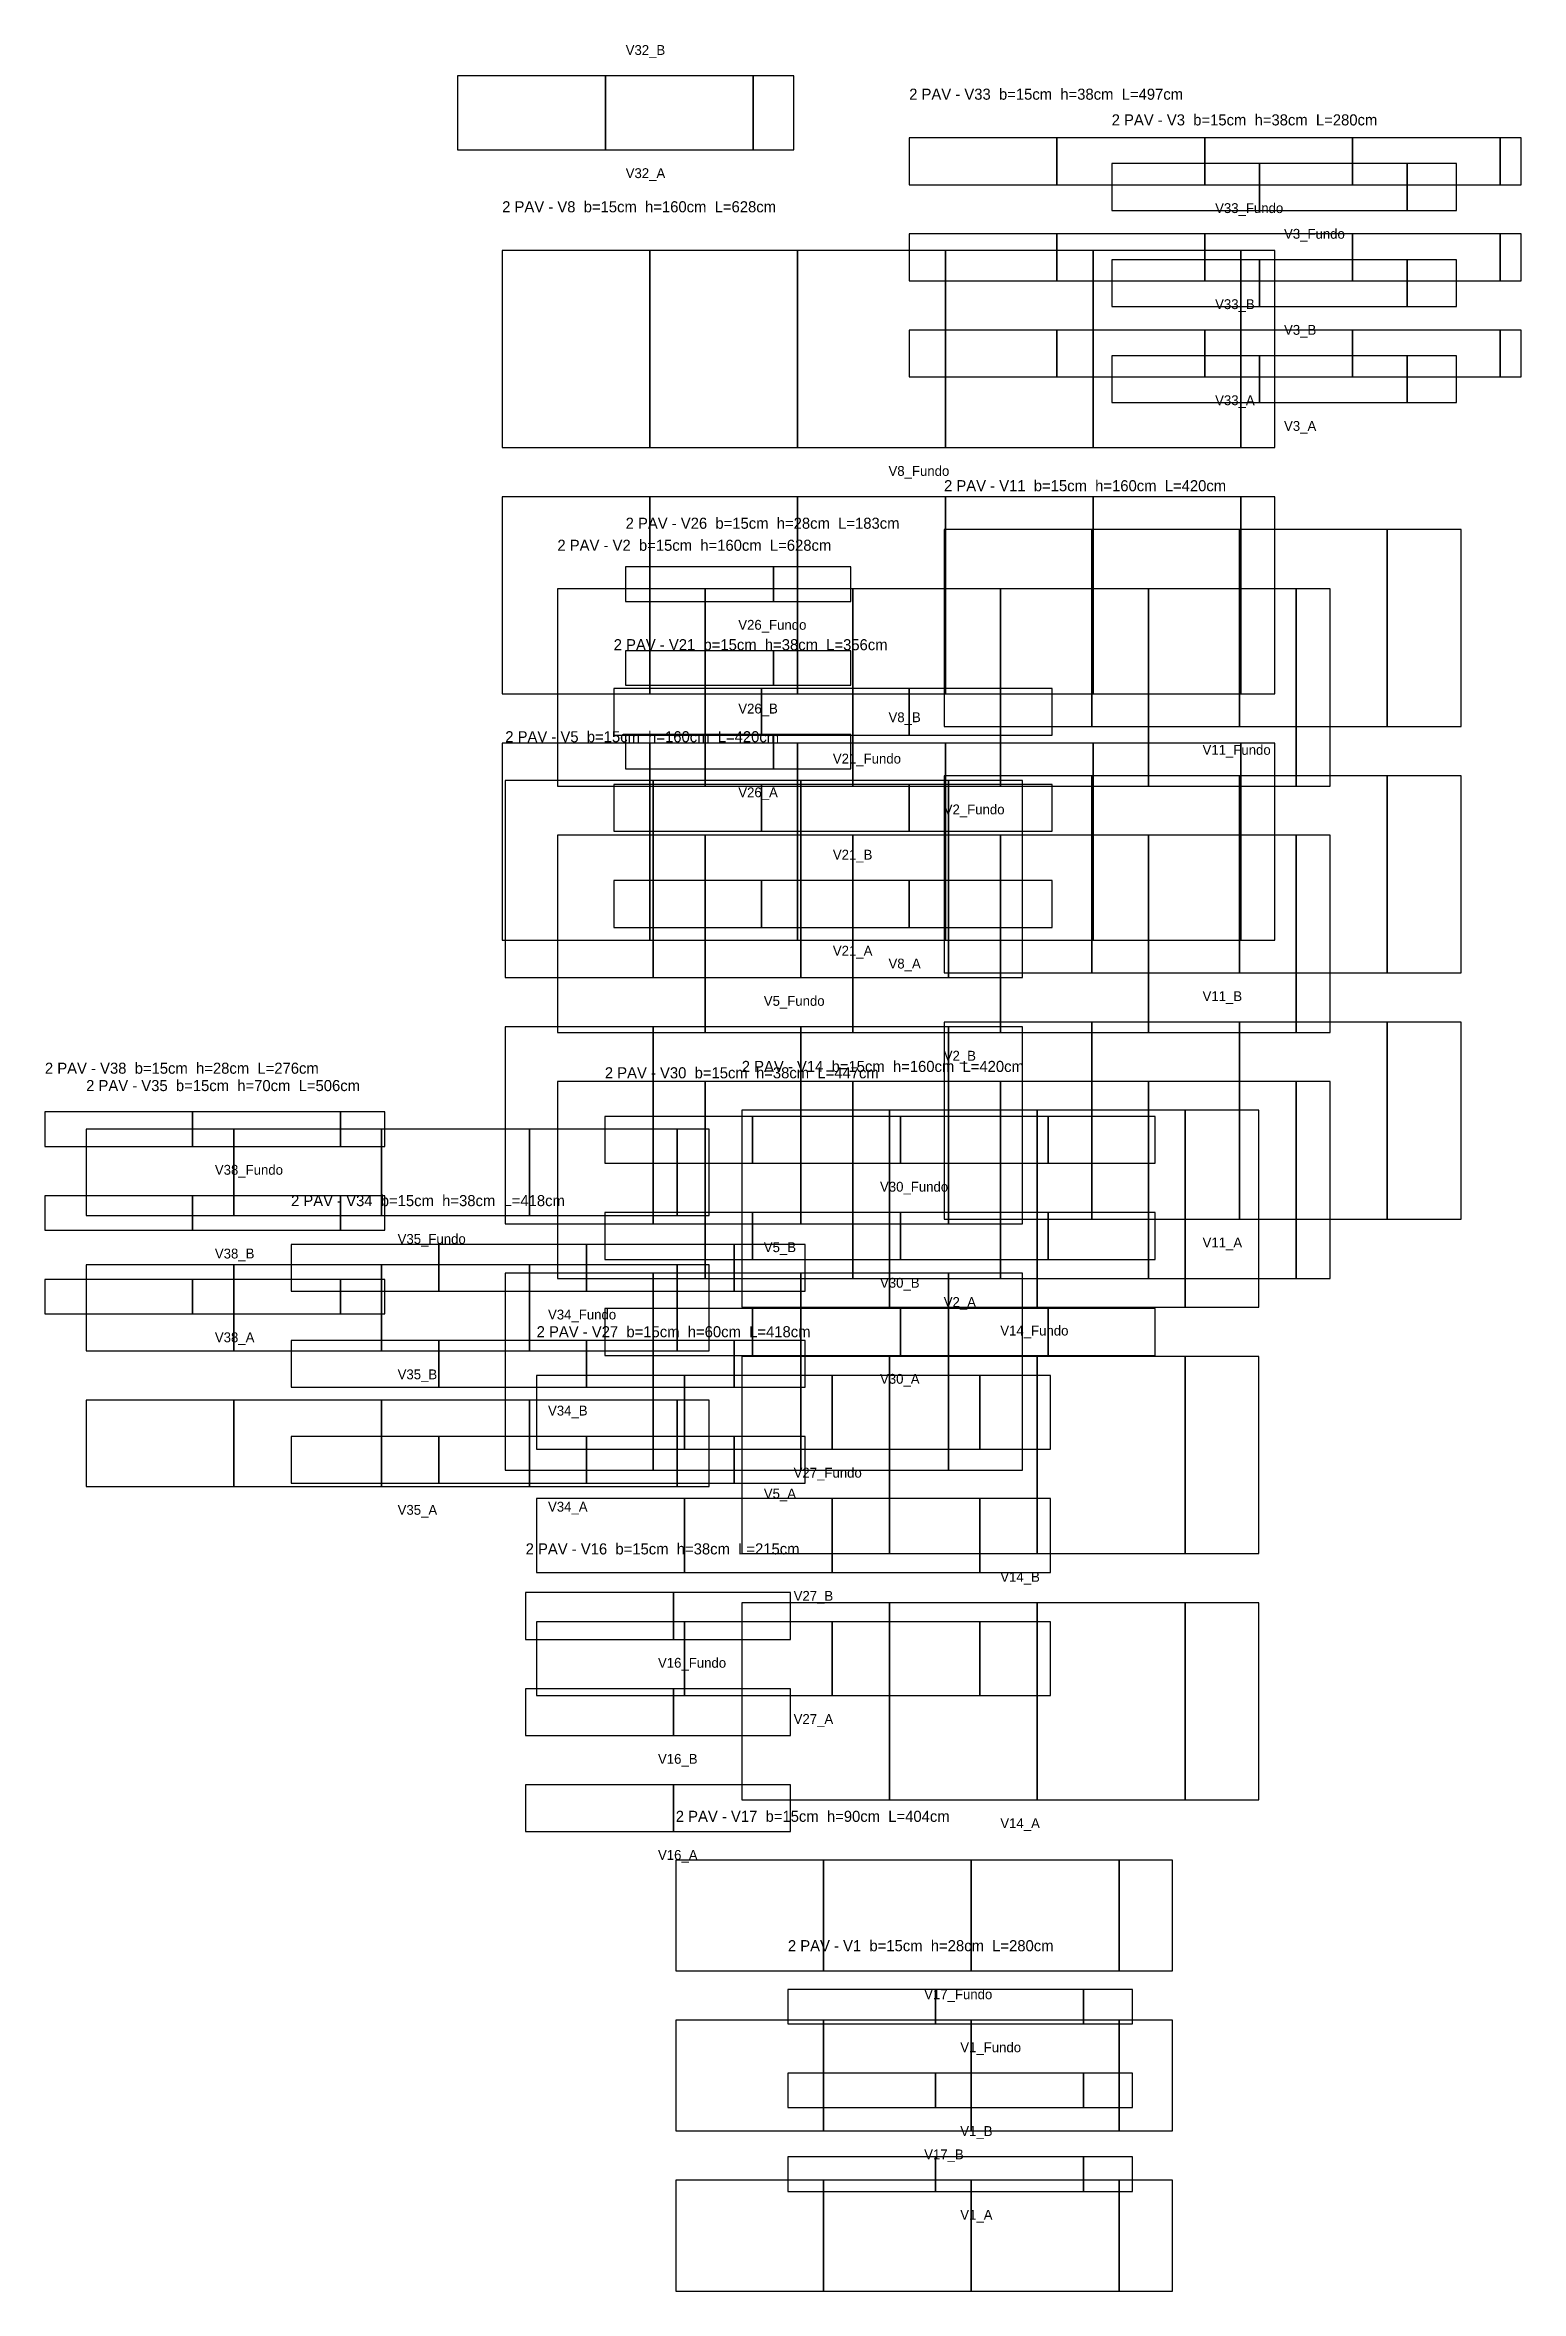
# Model space of a CAD drawing. Header units: metres. Extents: x 129372 to 135081, y 25296 to 34081.
# Drawn here: x 131750 to 132949, y 28822 to 30646 of the extents above; entities that cross this region are included whole.
import ezdxf

# ---------------------------------------------------------------- set-up
doc = ezdxf.new("R2010")
doc.units = ezdxf.units.M

msp = doc.modelspace()

# ---------------------------------------------------------------- texts
at = {"layer": 'NOMENCLATURA', "char_height": 9, "attachment_point": 1}
for s, insert in [('2 PAV - V33  b=15cm  h=38cm  L=497cm', (132452.17, 30610.63)), ('2 PAV - V3  b=15cm  h=38cm  L=280cm', (132616.63, 30589.77)), ('2 PAV - V8  b=15cm  h=160cm  L=628cm', (132121.58, 30519.23)), ('2 PAV - V11  b=15cm  h=160cm  L=420cm', (132480.47, 30292.74)), ('2 PAV - V26  b=15cm  h=28cm  L=183cm', (132221.86, 30262.26)), ('2 PAV - V2  b=15cm  h=160cm  L=628cm', (132166.44, 30244.38)), ('2 PAV - V21  b=15cm  h=38cm  L=356cm', (132212.18, 30163.64)), ('2 PAV - V5  b=15cm  h=160cm  L=420cm', (132124.09, 30088.92)), ('2 PAV - V38  b=15cm  h=28cm  L=276cm', (131750.18, 29819.76)), ('2 PAV - V14  b=15cm  h=160cm  L=420cm', (132316.19, 29821.21)), ('2 PAV - V35  b=15cm  h=70cm  L=506cm', (131783.67, 29805.66)), ('2 PAV - V30  b=15cm  h=38cm  L=447cm', (132204.98, 29816.03)), ('2 PAV - V34  b=15cm  h=38cm  L=418cm', (131950.07, 29712.24)), ('2 PAV - V27  b=15cm  h=60cm  L=418cm', (132149.58, 29605.8)), ('2 PAV - V16  b=15cm  h=38cm  L=215cm', (132140.65, 29429.46)), ('2 PAV - V17  b=15cm  h=90cm  L=404cm', (132262.59, 29212.32)), ('2 PAV - V1  b=15cm  h=28cm  L=280cm', (132353.67, 29107.26))]:
    msp.add_mtext(s, dxfattribs=dict(at, insert=insert))
at = {"layer": 'Texto Secao', "char_height": 8, "attachment_point": 1}
for s, insert in [('V32_B', (132221.91, 30646.02)), ('V32_A', (132221.91, 30546.02)), ('V33_Fundo', (132700.67, 30517.63)), ('V3_Fundo', (132756.63, 30496.77)), ('V33_B', (132700.67, 30439.63)), ('V3_B', (132756.63, 30418.77)), ('V33_A', (132700.67, 30361.63)), ('V3_A', (132756.63, 30340.77)), ('V8_Fundo', (132435.38, 30304.23)), ('V26_Fundo', (132313.36, 30179.26)), ('V26_B', (132313.36, 30111.26)), ('V8_B', (132435.38, 30104.23)), ('V11_Fundo', (132690.47, 30077.74)), ('V21_Fundo', (132390.18, 30070.64)), ('V26_A', (132313.36, 30043.26)), ('V2_Fundo', (132480.24, 30029.38)), ('V21_B', (132390.18, 29992.64)), ('V21_A', (132390.18, 29914.64)), ('V8_A', (132435.38, 29904.23)), ('V5_Fundo', (132334.09, 29873.92)), ('V11_B', (132690.47, 29877.74)), ('V2_B', (132480.24, 29829.38)), ('V38_Fundo', (131888.23, 29736.76)), ('V30_Fundo', (132428.48, 29723.03)), ('V35_Fundo', (132036.67, 29680.66)), ('V5_B', (132334.09, 29673.92)), ('V11_A', (132690.47, 29677.74)), ('V38_B', (131888.23, 29668.76)), ('V30_B', (132428.48, 29645.03)), ('V34_Fundo', (132158.82, 29619.24)), ('V2_A', (132480.24, 29629.38)), ('V38_A', (131888.23, 29600.76)), ('V14_Fundo', (132526.19, 29606.21)), ('V35_B', (132036.67, 29570.66)), ('V30_A', (132428.48, 29567.03)), ('V34_B', (132158.82, 29541.24)), ('V27_Fundo', (132358.33, 29490.8)), ('V5_A', (132334.09, 29473.92)), ('V35_A', (132036.67, 29460.66)), ('V34_A', (132158.82, 29463.24)), ('V14_B', (132526.19, 29406.21)), ('V27_B', (132358.33, 29390.8)), ('V16_Fundo', (132248.15, 29336.46)), ('V27_A', (132358.33, 29290.8)), ('V16_B', (132248.15, 29258.46)), ('V14_A', (132526.19, 29206.21)), ('V16_A', (132248.15, 29180.46)), ('V17_Fundo', (132464.34, 29067.32)), ('V1_Fundo', (132493.67, 29024.26)), ('V1_B', (132493.67, 28956.26)), ('V17_B', (132464.34, 28937.32)), ('V1_A', (132493.67, 28888.26))]:
    msp.add_mtext(s, dxfattribs=dict(at, insert=insert))

# ---------------------------------------------------------------- linework, layer by layer
at = {"layer": 'Paineis'}
for points in [[(132085.41, 30561.02), (132205.41, 30561.02), (132205.41, 30621.02), (132085.41, 30621.02)], [(132205.41, 30561.02), (132325.41, 30561.02), (132325.41, 30621.02), (132205.41, 30621.02)], [(132325.41, 30561.02), (132358.41, 30561.02), (132358.41, 30621.02), (132325.41, 30621.02)], [(132452.17, 30532.63), (132572.17, 30532.63), (132572.17, 30570.63), (132452.17, 30570.63)], [(132572.17, 30532.63), (132692.17, 30532.63), (132692.17, 30570.63), (132572.17, 30570.63)], [(132692.17, 30532.63), (132812.17, 30532.63), (132812.17, 30570.63), (132692.17, 30570.63)], [(132812.17, 30532.63), (132932.17, 30532.63), (132932.17, 30570.63), (132812.17, 30570.63)], [(132932.17, 30532.63), (132949.17, 30532.63), (132949.17, 30570.63), (132932.17, 30570.63)], [(132616.63, 30511.77), (132736.63, 30511.77), (132736.63, 30549.77), (132616.63, 30549.77)], [(132736.63, 30511.77), (132856.63, 30511.77), (132856.63, 30549.77), (132736.63, 30549.77)], [(132856.63, 30511.77), (132896.63, 30511.77), (132896.63, 30549.77), (132856.63, 30549.77)], [(132121.58, 30319.23), (132241.58, 30319.23), (132241.58, 30479.23), (132121.58, 30479.23)], [(132241.58, 30319.23), (132361.58, 30319.23), (132361.58, 30479.23), (132241.58, 30479.23)], [(132361.58, 30319.23), (132481.58, 30319.23), (132481.58, 30479.23), (132361.58, 30479.23)], [(132452.17, 30454.63), (132572.17, 30454.63), (132572.17, 30492.63), (132452.17, 30492.63)], [(132481.58, 30319.23), (132601.58, 30319.23), (132601.58, 30479.23), (132481.58, 30479.23)], [(132572.17, 30454.63), (132692.17, 30454.63), (132692.17, 30492.63), (132572.17, 30492.63)], [(132601.58, 30319.23), (132721.58, 30319.23), (132721.58, 30479.23), (132601.58, 30479.23)], [(132692.17, 30454.63), (132812.17, 30454.63), (132812.17, 30492.63), (132692.17, 30492.63)], [(132721.58, 30319.23), (132749.18, 30319.23), (132749.18, 30479.23), (132721.58, 30479.23)], [(132812.17, 30454.63), (132932.17, 30454.63), (132932.17, 30492.63), (132812.17, 30492.63)], [(132932.17, 30454.63), (132949.17, 30454.63), (132949.17, 30492.63), (132932.17, 30492.63)], [(132616.63, 30433.77), (132736.63, 30433.77), (132736.63, 30471.77), (132616.63, 30471.77)], [(132736.63, 30433.77), (132856.63, 30433.77), (132856.63, 30471.77), (132736.63, 30471.77)], [(132856.63, 30433.77), (132896.63, 30433.77), (132896.63, 30471.77), (132856.63, 30471.77)], [(132452.17, 30376.63), (132572.17, 30376.63), (132572.17, 30414.63), (132452.17, 30414.63)], [(132572.17, 30376.63), (132692.17, 30376.63), (132692.17, 30414.63), (132572.17, 30414.63)], [(132692.17, 30376.63), (132812.17, 30376.63), (132812.17, 30414.63), (132692.17, 30414.63)], [(132812.17, 30376.63), (132932.17, 30376.63), (132932.17, 30414.63), (132812.17, 30414.63)], [(132932.17, 30376.63), (132949.17, 30376.63), (132949.17, 30414.63), (132932.17, 30414.63)], [(132616.63, 30355.77), (132736.63, 30355.77), (132736.63, 30393.77), (132616.63, 30393.77)], [(132736.63, 30355.77), (132856.63, 30355.77), (132856.63, 30393.77), (132736.63, 30393.77)], [(132856.63, 30355.77), (132896.63, 30355.77), (132896.63, 30393.77), (132856.63, 30393.77)], [(132121.58, 30119.23), (132241.58, 30119.23), (132241.58, 30279.23), (132121.58, 30279.23)], [(132241.58, 30119.23), (132361.58, 30119.23), (132361.58, 30279.23), (132241.58, 30279.23)], [(132361.58, 30119.23), (132481.58, 30119.23), (132481.58, 30279.23), (132361.58, 30279.23)], [(132481.58, 30119.23), (132601.58, 30119.23), (132601.58, 30279.23), (132481.58, 30279.23)], [(132601.58, 30119.23), (132721.58, 30119.23), (132721.58, 30279.23), (132601.58, 30279.23)], [(132721.58, 30119.23), (132749.18, 30119.23), (132749.18, 30279.23), (132721.58, 30279.23)], [(132480.47, 30092.74), (132600.47, 30092.74), (132600.47, 30252.74), (132480.47, 30252.74)], [(132600.47, 30092.74), (132720.47, 30092.74), (132720.47, 30252.74), (132600.47, 30252.74)], [(132720.47, 30092.74), (132840.47, 30092.74), (132840.47, 30252.74), (132720.47, 30252.74)], [(132840.47, 30092.74), (132900.47, 30092.74), (132900.47, 30252.74), (132840.47, 30252.74)], [(132221.86, 30194.26), (132341.86, 30194.26), (132341.86, 30222.26), (132221.86, 30222.26)], [(132341.86, 30194.26), (132404.86, 30194.26), (132404.86, 30222.26), (132341.86, 30222.26)], [(132166.44, 30044.38), (132286.44, 30044.38), (132286.44, 30204.38), (132166.44, 30204.38)], [(132286.44, 30044.38), (132406.44, 30044.38), (132406.44, 30204.38), (132286.44, 30204.38)], [(132406.44, 30044.38), (132526.44, 30044.38), (132526.44, 30204.38), (132406.44, 30204.38)], [(132526.44, 30044.38), (132646.44, 30044.38), (132646.44, 30204.38), (132526.44, 30204.38)], [(132646.44, 30044.38), (132766.44, 30044.38), (132766.44, 30204.38), (132646.44, 30204.38)], [(132766.44, 30044.38), (132794.04, 30044.38), (132794.04, 30204.38), (132766.44, 30204.38)], [(132221.86, 30126.26), (132341.86, 30126.26), (132341.86, 30154.26), (132221.86, 30154.26)], [(132341.86, 30126.26), (132404.86, 30126.26), (132404.86, 30154.26), (132341.86, 30154.26)], [(132212.18, 30085.64), (132332.18, 30085.64), (132332.18, 30123.64), (132212.18, 30123.64)], [(132332.18, 30085.64), (132452.18, 30085.64), (132452.18, 30123.64), (132332.18, 30123.64)], [(132452.18, 30085.64), (132568.18, 30085.64), (132568.18, 30123.64), (132452.18, 30123.64)], [(132121.58, 29919.23), (132241.58, 29919.23), (132241.58, 30079.23), (132121.58, 30079.23)], [(132221.86, 30058.26), (132341.86, 30058.26), (132341.86, 30086.26), (132221.86, 30086.26)], [(132241.58, 29919.23), (132361.58, 29919.23), (132361.58, 30079.23), (132241.58, 30079.23)], [(132341.86, 30058.26), (132404.86, 30058.26), (132404.86, 30086.26), (132341.86, 30086.26)], [(132361.58, 29919.23), (132481.58, 29919.23), (132481.58, 30079.23), (132361.58, 30079.23)], [(132481.58, 29919.23), (132601.58, 29919.23), (132601.58, 30079.23), (132481.58, 30079.23)], [(132601.58, 29919.23), (132721.58, 29919.23), (132721.58, 30079.23), (132601.58, 30079.23)], [(132721.58, 29919.23), (132749.18, 29919.23), (132749.18, 30079.23), (132721.58, 30079.23)], [(132124.09, 29888.92), (132244.09, 29888.92), (132244.09, 30048.92), (132124.09, 30048.92)], [(132212.18, 30007.64), (132332.18, 30007.64), (132332.18, 30045.64), (132212.18, 30045.64)], [(132244.09, 29888.92), (132364.09, 29888.92), (132364.09, 30048.92), (132244.09, 30048.92)], [(132332.18, 30007.64), (132452.18, 30007.64), (132452.18, 30045.64), (132332.18, 30045.64)], [(132364.09, 29888.92), (132484.09, 29888.92), (132484.09, 30048.92), (132364.09, 30048.92)], [(132452.18, 30007.64), (132568.18, 30007.64), (132568.18, 30045.64), (132452.18, 30045.64)], [(132480.47, 29892.74), (132600.47, 29892.74), (132600.47, 30052.74), (132480.47, 30052.74)], [(132484.09, 29888.92), (132544.09, 29888.92), (132544.09, 30048.92), (132484.09, 30048.92)], [(132600.47, 29892.74), (132720.47, 29892.74), (132720.47, 30052.74), (132600.47, 30052.74)], [(132720.47, 29892.74), (132840.47, 29892.74), (132840.47, 30052.74), (132720.47, 30052.74)], [(132840.47, 29892.74), (132900.47, 29892.74), (132900.47, 30052.74), (132840.47, 30052.74)], [(132166.44, 29844.38), (132286.44, 29844.38), (132286.44, 30004.38), (132166.44, 30004.38)], [(132286.44, 29844.38), (132406.44, 29844.38), (132406.44, 30004.38), (132286.44, 30004.38)], [(132406.44, 29844.38), (132526.44, 29844.38), (132526.44, 30004.38), (132406.44, 30004.38)], [(132526.44, 29844.38), (132646.44, 29844.38), (132646.44, 30004.38), (132526.44, 30004.38)], [(132646.44, 29844.38), (132766.44, 29844.38), (132766.44, 30004.38), (132646.44, 30004.38)], [(132766.44, 29844.38), (132794.04, 29844.38), (132794.04, 30004.38), (132766.44, 30004.38)], [(132212.18, 29929.64), (132332.18, 29929.64), (132332.18, 29967.64), (132212.18, 29967.64)], [(132332.18, 29929.64), (132452.18, 29929.64), (132452.18, 29967.64), (132332.18, 29967.64)], [(132452.18, 29929.64), (132568.18, 29929.64), (132568.18, 29967.64), (132452.18, 29967.64)], [(132124.09, 29688.92), (132244.09, 29688.92), (132244.09, 29848.92), (132124.09, 29848.92)], [(132244.09, 29688.92), (132364.09, 29688.92), (132364.09, 29848.92), (132244.09, 29848.92)], [(132364.09, 29688.92), (132484.09, 29688.92), (132484.09, 29848.92), (132364.09, 29848.92)], [(132480.47, 29692.74), (132600.47, 29692.74), (132600.47, 29852.74), (132480.47, 29852.74)], [(132484.09, 29688.92), (132544.09, 29688.92), (132544.09, 29848.92), (132484.09, 29848.92)], [(132600.47, 29692.74), (132720.47, 29692.74), (132720.47, 29852.74), (132600.47, 29852.74)], [(132720.47, 29692.74), (132840.47, 29692.74), (132840.47, 29852.74), (132720.47, 29852.74)], [(132840.47, 29692.74), (132900.47, 29692.74), (132900.47, 29852.74), (132840.47, 29852.74)], [(132166.44, 29644.38), (132286.44, 29644.38), (132286.44, 29804.38), (132166.44, 29804.38)], [(132286.44, 29644.38), (132406.44, 29644.38), (132406.44, 29804.38), (132286.44, 29804.38)], [(132406.44, 29644.38), (132526.44, 29644.38), (132526.44, 29804.38), (132406.44, 29804.38)], [(132526.44, 29644.38), (132646.44, 29644.38), (132646.44, 29804.38), (132526.44, 29804.38)], [(132646.44, 29644.38), (132766.44, 29644.38), (132766.44, 29804.38), (132646.44, 29804.38)], [(132766.44, 29644.38), (132794.04, 29644.38), (132794.04, 29804.38), (132766.44, 29804.38)], [(131750.18, 29751.76), (131870.18, 29751.76), (131870.18, 29779.76), (131750.18, 29779.76)], [(131783.67, 29695.66), (131903.67, 29695.66), (131903.67, 29765.66), (131783.67, 29765.66)], [(131870.18, 29751.76), (131990.18, 29751.76), (131990.18, 29779.76), (131870.18, 29779.76)], [(131903.67, 29695.66), (132023.67, 29695.66), (132023.67, 29765.66), (131903.67, 29765.66)], [(131990.18, 29751.76), (132026.28, 29751.76), (132026.28, 29779.76), (131990.18, 29779.76)], [(132023.67, 29695.66), (132143.67, 29695.66), (132143.67, 29765.66), (132023.67, 29765.66)], [(132143.67, 29695.66), (132263.67, 29695.66), (132263.67, 29765.66), (132143.67, 29765.66)], [(132204.98, 29738.03), (132324.98, 29738.03), (132324.98, 29776.03), (132204.98, 29776.03)], [(132263.67, 29695.66), (132289.67, 29695.66), (132289.67, 29765.66), (132263.67, 29765.66)], [(132316.19, 29621.21), (132436.19, 29621.21), (132436.19, 29781.21), (132316.19, 29781.21)], [(132324.98, 29738.03), (132444.98, 29738.03), (132444.98, 29776.03), (132324.98, 29776.03)], [(132436.19, 29621.21), (132556.19, 29621.21), (132556.19, 29781.21), (132436.19, 29781.21)], [(132444.98, 29738.03), (132564.98, 29738.03), (132564.98, 29776.03), (132444.98, 29776.03)], [(132556.19, 29621.21), (132676.19, 29621.21), (132676.19, 29781.21), (132556.19, 29781.21)], [(132564.98, 29738.03), (132651.98, 29738.03), (132651.98, 29776.03), (132564.98, 29776.03)], [(132676.19, 29621.21), (132736.19, 29621.21), (132736.19, 29781.21), (132676.19, 29781.21)], [(131750.18, 29683.76), (131870.18, 29683.76), (131870.18, 29711.76), (131750.18, 29711.76)], [(131870.18, 29683.76), (131990.18, 29683.76), (131990.18, 29711.76), (131870.18, 29711.76)], [(131990.18, 29683.76), (132026.28, 29683.76), (132026.28, 29711.76), (131990.18, 29711.76)], [(132204.98, 29660.03), (132324.98, 29660.03), (132324.98, 29698.03), (132204.98, 29698.03)], [(132324.98, 29660.03), (132444.98, 29660.03), (132444.98, 29698.03), (132324.98, 29698.03)], [(132444.98, 29660.03), (132564.98, 29660.03), (132564.98, 29698.03), (132444.98, 29698.03)], [(132564.98, 29660.03), (132651.98, 29660.03), (132651.98, 29698.03), (132564.98, 29698.03)], [(131783.67, 29585.66), (131903.67, 29585.66), (131903.67, 29655.66), (131783.67, 29655.66)], [(131903.67, 29585.66), (132023.67, 29585.66), (132023.67, 29655.66), (131903.67, 29655.66)], [(131950.07, 29634.24), (132070.07, 29634.24), (132070.07, 29672.24), (131950.07, 29672.24)], [(132023.67, 29585.66), (132143.67, 29585.66), (132143.67, 29655.66), (132023.67, 29655.66)], [(132070.07, 29634.24), (132190.07, 29634.24), (132190.07, 29672.24), (132070.07, 29672.24)], [(132143.67, 29585.66), (132263.67, 29585.66), (132263.67, 29655.66), (132143.67, 29655.66)], [(132190.07, 29634.24), (132310.07, 29634.24), (132310.07, 29672.24), (132190.07, 29672.24)], [(132263.67, 29585.66), (132289.67, 29585.66), (132289.67, 29655.66), (132263.67, 29655.66)], [(132310.07, 29634.24), (132367.57, 29634.24), (132367.57, 29672.24), (132310.07, 29672.24)], [(131750.18, 29615.76), (131870.18, 29615.76), (131870.18, 29643.76), (131750.18, 29643.76)], [(131870.18, 29615.76), (131990.18, 29615.76), (131990.18, 29643.76), (131870.18, 29643.76)], [(131990.18, 29615.76), (132026.28, 29615.76), (132026.28, 29643.76), (131990.18, 29643.76)], [(132124.09, 29488.92), (132244.09, 29488.92), (132244.09, 29648.92), (132124.09, 29648.92)], [(132244.09, 29488.92), (132364.09, 29488.92), (132364.09, 29648.92), (132244.09, 29648.92)], [(132364.09, 29488.92), (132484.09, 29488.92), (132484.09, 29648.92), (132364.09, 29648.92)], [(132484.09, 29488.92), (132544.09, 29488.92), (132544.09, 29648.92), (132484.09, 29648.92)], [(132204.98, 29582.03), (132324.98, 29582.03), (132324.98, 29620.03), (132204.98, 29620.03)], [(132324.98, 29582.03), (132444.98, 29582.03), (132444.98, 29620.03), (132324.98, 29620.03)], [(132444.98, 29582.03), (132564.98, 29582.03), (132564.98, 29620.03), (132444.98, 29620.03)], [(132564.98, 29582.03), (132651.98, 29582.03), (132651.98, 29620.03), (132564.98, 29620.03)], [(131950.07, 29556.24), (132070.07, 29556.24), (132070.07, 29594.24), (131950.07, 29594.24)], [(132070.07, 29556.24), (132190.07, 29556.24), (132190.07, 29594.24), (132070.07, 29594.24)], [(132190.07, 29556.24), (132310.07, 29556.24), (132310.07, 29594.24), (132190.07, 29594.24)], [(132310.07, 29556.24), (132367.57, 29556.24), (132367.57, 29594.24), (132310.07, 29594.24)], [(132149.58, 29505.8), (132269.58, 29505.8), (132269.58, 29565.8), (132149.58, 29565.8)], [(132269.58, 29505.8), (132389.58, 29505.8), (132389.58, 29565.8), (132269.58, 29565.8)], [(132316.19, 29421.21), (132436.19, 29421.21), (132436.19, 29581.21), (132316.19, 29581.21)], [(132389.58, 29505.8), (132509.58, 29505.8), (132509.58, 29565.8), (132389.58, 29565.8)], [(132436.19, 29421.21), (132556.19, 29421.21), (132556.19, 29581.21), (132436.19, 29581.21)], [(132509.58, 29505.8), (132567.08, 29505.8), (132567.08, 29565.8), (132509.58, 29565.8)], [(132556.19, 29421.21), (132676.19, 29421.21), (132676.19, 29581.21), (132556.19, 29581.21)], [(132676.19, 29421.21), (132736.19, 29421.21), (132736.19, 29581.21), (132676.19, 29581.21)], [(131783.67, 29475.66), (131903.67, 29475.66), (131903.67, 29545.66), (131783.67, 29545.66)], [(131903.67, 29475.66), (132023.67, 29475.66), (132023.67, 29545.66), (131903.67, 29545.66)], [(132023.67, 29475.66), (132143.67, 29475.66), (132143.67, 29545.66), (132023.67, 29545.66)], [(132143.67, 29475.66), (132263.67, 29475.66), (132263.67, 29545.66), (132143.67, 29545.66)], [(132263.67, 29475.66), (132289.67, 29475.66), (132289.67, 29545.66), (132263.67, 29545.66)], [(131950.07, 29478.24), (132070.07, 29478.24), (132070.07, 29516.24), (131950.07, 29516.24)], [(132070.07, 29478.24), (132190.07, 29478.24), (132190.07, 29516.24), (132070.07, 29516.24)], [(132190.07, 29478.24), (132310.07, 29478.24), (132310.07, 29516.24), (132190.07, 29516.24)], [(132310.07, 29478.24), (132367.57, 29478.24), (132367.57, 29516.24), (132310.07, 29516.24)], [(132149.58, 29405.8), (132269.58, 29405.8), (132269.58, 29465.8), (132149.58, 29465.8)], [(132269.58, 29405.8), (132389.58, 29405.8), (132389.58, 29465.8), (132269.58, 29465.8)], [(132389.58, 29405.8), (132509.58, 29405.8), (132509.58, 29465.8), (132389.58, 29465.8)], [(132509.58, 29405.8), (132567.08, 29405.8), (132567.08, 29465.8), (132509.58, 29465.8)], [(132140.65, 29351.46), (132260.65, 29351.46), (132260.65, 29389.46), (132140.65, 29389.46)], [(132260.65, 29351.46), (132355.65, 29351.46), (132355.65, 29389.46), (132260.65, 29389.46)], [(132149.58, 29305.8), (132269.58, 29305.8), (132269.58, 29365.8), (132149.58, 29365.8)], [(132269.58, 29305.8), (132389.58, 29305.8), (132389.58, 29365.8), (132269.58, 29365.8)], [(132316.19, 29221.21), (132436.19, 29221.21), (132436.19, 29381.21), (132316.19, 29381.21)], [(132389.58, 29305.8), (132509.58, 29305.8), (132509.58, 29365.8), (132389.58, 29365.8)], [(132436.19, 29221.21), (132556.19, 29221.21), (132556.19, 29381.21), (132436.19, 29381.21)], [(132509.58, 29305.8), (132567.08, 29305.8), (132567.08, 29365.8), (132509.58, 29365.8)], [(132556.19, 29221.21), (132676.19, 29221.21), (132676.19, 29381.21), (132556.19, 29381.21)], [(132676.19, 29221.21), (132736.19, 29221.21), (132736.19, 29381.21), (132676.19, 29381.21)], [(132140.65, 29273.46), (132260.65, 29273.46), (132260.65, 29311.46), (132140.65, 29311.46)], [(132260.65, 29273.46), (132355.65, 29273.46), (132355.65, 29311.46), (132260.65, 29311.46)], [(132140.65, 29195.46), (132260.65, 29195.46), (132260.65, 29233.46), (132140.65, 29233.46)], [(132260.65, 29195.46), (132355.65, 29195.46), (132355.65, 29233.46), (132260.65, 29233.46)], [(132262.59, 29082.32), (132382.59, 29082.32), (132382.59, 29172.32), (132262.59, 29172.32)], [(132382.59, 29082.32), (132502.59, 29082.32), (132502.59, 29172.32), (132382.59, 29172.32)], [(132502.59, 29082.32), (132622.59, 29082.32), (132622.59, 29172.32), (132502.59, 29172.32)], [(132622.59, 29082.32), (132666.09, 29082.32), (132666.09, 29172.32), (132622.59, 29172.32)], [(132353.67, 29039.26), (132473.67, 29039.26), (132473.67, 29067.26), (132353.67, 29067.26)], [(132473.67, 29039.26), (132593.67, 29039.26), (132593.67, 29067.26), (132473.67, 29067.26)], [(132593.67, 29039.26), (132633.67, 29039.26), (132633.67, 29067.26), (132593.67, 29067.26)], [(132262.59, 28952.32), (132382.59, 28952.32), (132382.59, 29042.32), (132262.59, 29042.32)], [(132382.59, 28952.32), (132502.59, 28952.32), (132502.59, 29042.32), (132382.59, 29042.32)], [(132502.59, 28952.32), (132622.59, 28952.32), (132622.59, 29042.32), (132502.59, 29042.32)], [(132622.59, 28952.32), (132666.09, 28952.32), (132666.09, 29042.32), (132622.59, 29042.32)], [(132353.67, 28971.26), (132473.67, 28971.26), (132473.67, 28999.26), (132353.67, 28999.26)], [(132473.67, 28971.26), (132593.67, 28971.26), (132593.67, 28999.26), (132473.67, 28999.26)], [(132593.67, 28971.26), (132633.67, 28971.26), (132633.67, 28999.26), (132593.67, 28999.26)], [(132353.67, 28903.26), (132473.67, 28903.26), (132473.67, 28931.26), (132353.67, 28931.26)], [(132473.67, 28903.26), (132593.67, 28903.26), (132593.67, 28931.26), (132473.67, 28931.26)], [(132593.67, 28903.26), (132633.67, 28903.26), (132633.67, 28931.26), (132593.67, 28931.26)], [(132262.59, 28822.32), (132382.59, 28822.32), (132382.59, 28912.32), (132262.59, 28912.32)], [(132382.59, 28822.32), (132502.59, 28822.32), (132502.59, 28912.32), (132382.59, 28912.32)], [(132502.59, 28822.32), (132622.59, 28822.32), (132622.59, 28912.32), (132502.59, 28912.32)], [(132622.59, 28822.32), (132666.09, 28822.32), (132666.09, 28912.32), (132622.59, 28912.32)]]:
    msp.add_lwpolyline(points, close=True, dxfattribs=at)

msp.set_redraw_order([(e.dxf.handle, doc.entitydb.next_handle()) for e in msp.query("TEXT MTEXT ATTDEF DIMENSION ARC_DIMENSION")])  # texts and dimensions are drawn at this point

doc.saveas('drawing.dxf')
